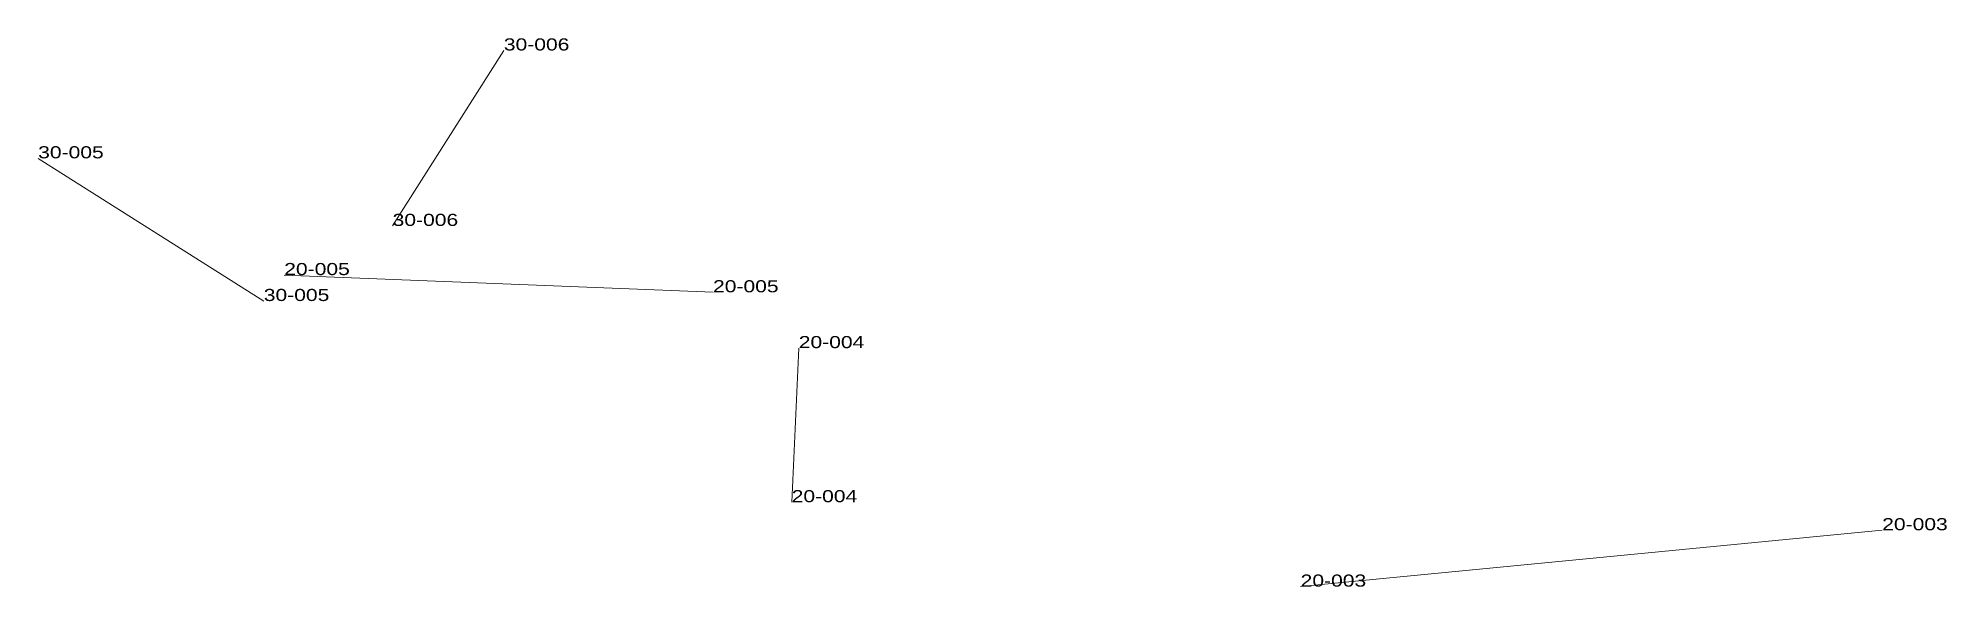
# Model space of a CAD drawing. Header units: metres. Extents: x 571156 to 607184, y 703608 to 727431.
# Drawn here: x 594824.9 to 595140.1, y 706193.6 to 706284.2 of the extents above; entities that cross this region are included whole.
import ezdxf

# ---------------------------------------------------------------- set-up
doc = ezdxf.new("R2010")
doc.units = ezdxf.units.M
doc.header["$LTSCALE"] = 0.8
doc.layers.add('60', color=7, linetype='Continuous', lineweight=13)
doc.layers.add('61', color=7, linetype='Continuous')

msp = doc.modelspace()

# ---------------------------------------------------------------- texts
at = {"layer": '60', "width": 1.3}
for s, p in [('30-006', (594901.82, 706282.14)), ('30-006', (594901.82, 706282.14)), ('30-005', (594824.91, 706264.33)), ('30-005', (594824.91, 706264.33)), ('20-005', (594865.55, 706245.05)), ('20-005', (594865.55, 706245.05)), ('20-005', (594865.55, 706245.05)), ('20-004', (594949.36, 706207.55)), ('20-004', (594949.36, 706207.55)), ('20-004', (594949.36, 706207.55)), ('20-003', (595129.47, 706202.92)), ('20-003', (595129.47, 706202.92)), ('20-003', (595129.47, 706202.92))]:
    msp.add_text(s, height=2, dxfattribs=at).set_placement(p)
at = {"layer": '61', "width": 1.3}
for s, p in [('30-006', (594883.45, 706253.17)), ('30-006', (594883.45, 706253.17)), ('30-005', (594862.17, 706240.77)), ('30-005', (594862.17, 706240.77)), ('20-005', (594936.37, 706242.21)), ('20-005', (594936.37, 706242.21)), ('20-005', (594936.37, 706242.21)), ('20-004', (594950.53, 706232.99)), ('20-004', (594950.53, 706232.99)), ('20-004', (594950.53, 706232.99)), ('20-003', (595033.42, 706193.61)), ('20-003', (595033.42, 706193.61)), ('20-003', (595033.42, 706193.61))]:
    msp.add_text(s, height=2, dxfattribs=at).set_placement(p)

# ---------------------------------------------------------------- linework, layer by layer
at = {"layer": '60'}
for p, q in [((594883.45, 706253.17), (594901.82, 706282.14)), ((594883.45, 706253.17), (594901.82, 706282.14)), ((594862.17, 706240.77), (594824.91, 706264.33)), ((594862.17, 706240.77), (594824.91, 706264.33)), ((594936.37, 706242.21), (594865.55, 706245.05)), ((594936.37, 706242.21), (594865.55, 706245.05)), ((594936.37, 706242.21), (594865.55, 706245.05)), ((594950.53, 706232.99), (594949.36, 706207.55)), ((594950.53, 706232.99), (594949.36, 706207.55)), ((594950.53, 706232.99), (594949.36, 706207.55)), ((595033.42, 706193.61), (595129.47, 706202.92)), ((595033.42, 706193.61), (595129.47, 706202.92)), ((595033.42, 706193.61), (595129.47, 706202.92))]:
    msp.add_line(p, q, dxfattribs=at)

msp.set_redraw_order([(e.dxf.handle, doc.entitydb.next_handle()) for e in msp.query("TEXT MTEXT ATTDEF DIMENSION ARC_DIMENSION")])  # texts and dimensions are drawn at this point

doc.saveas('drawing.dxf')
